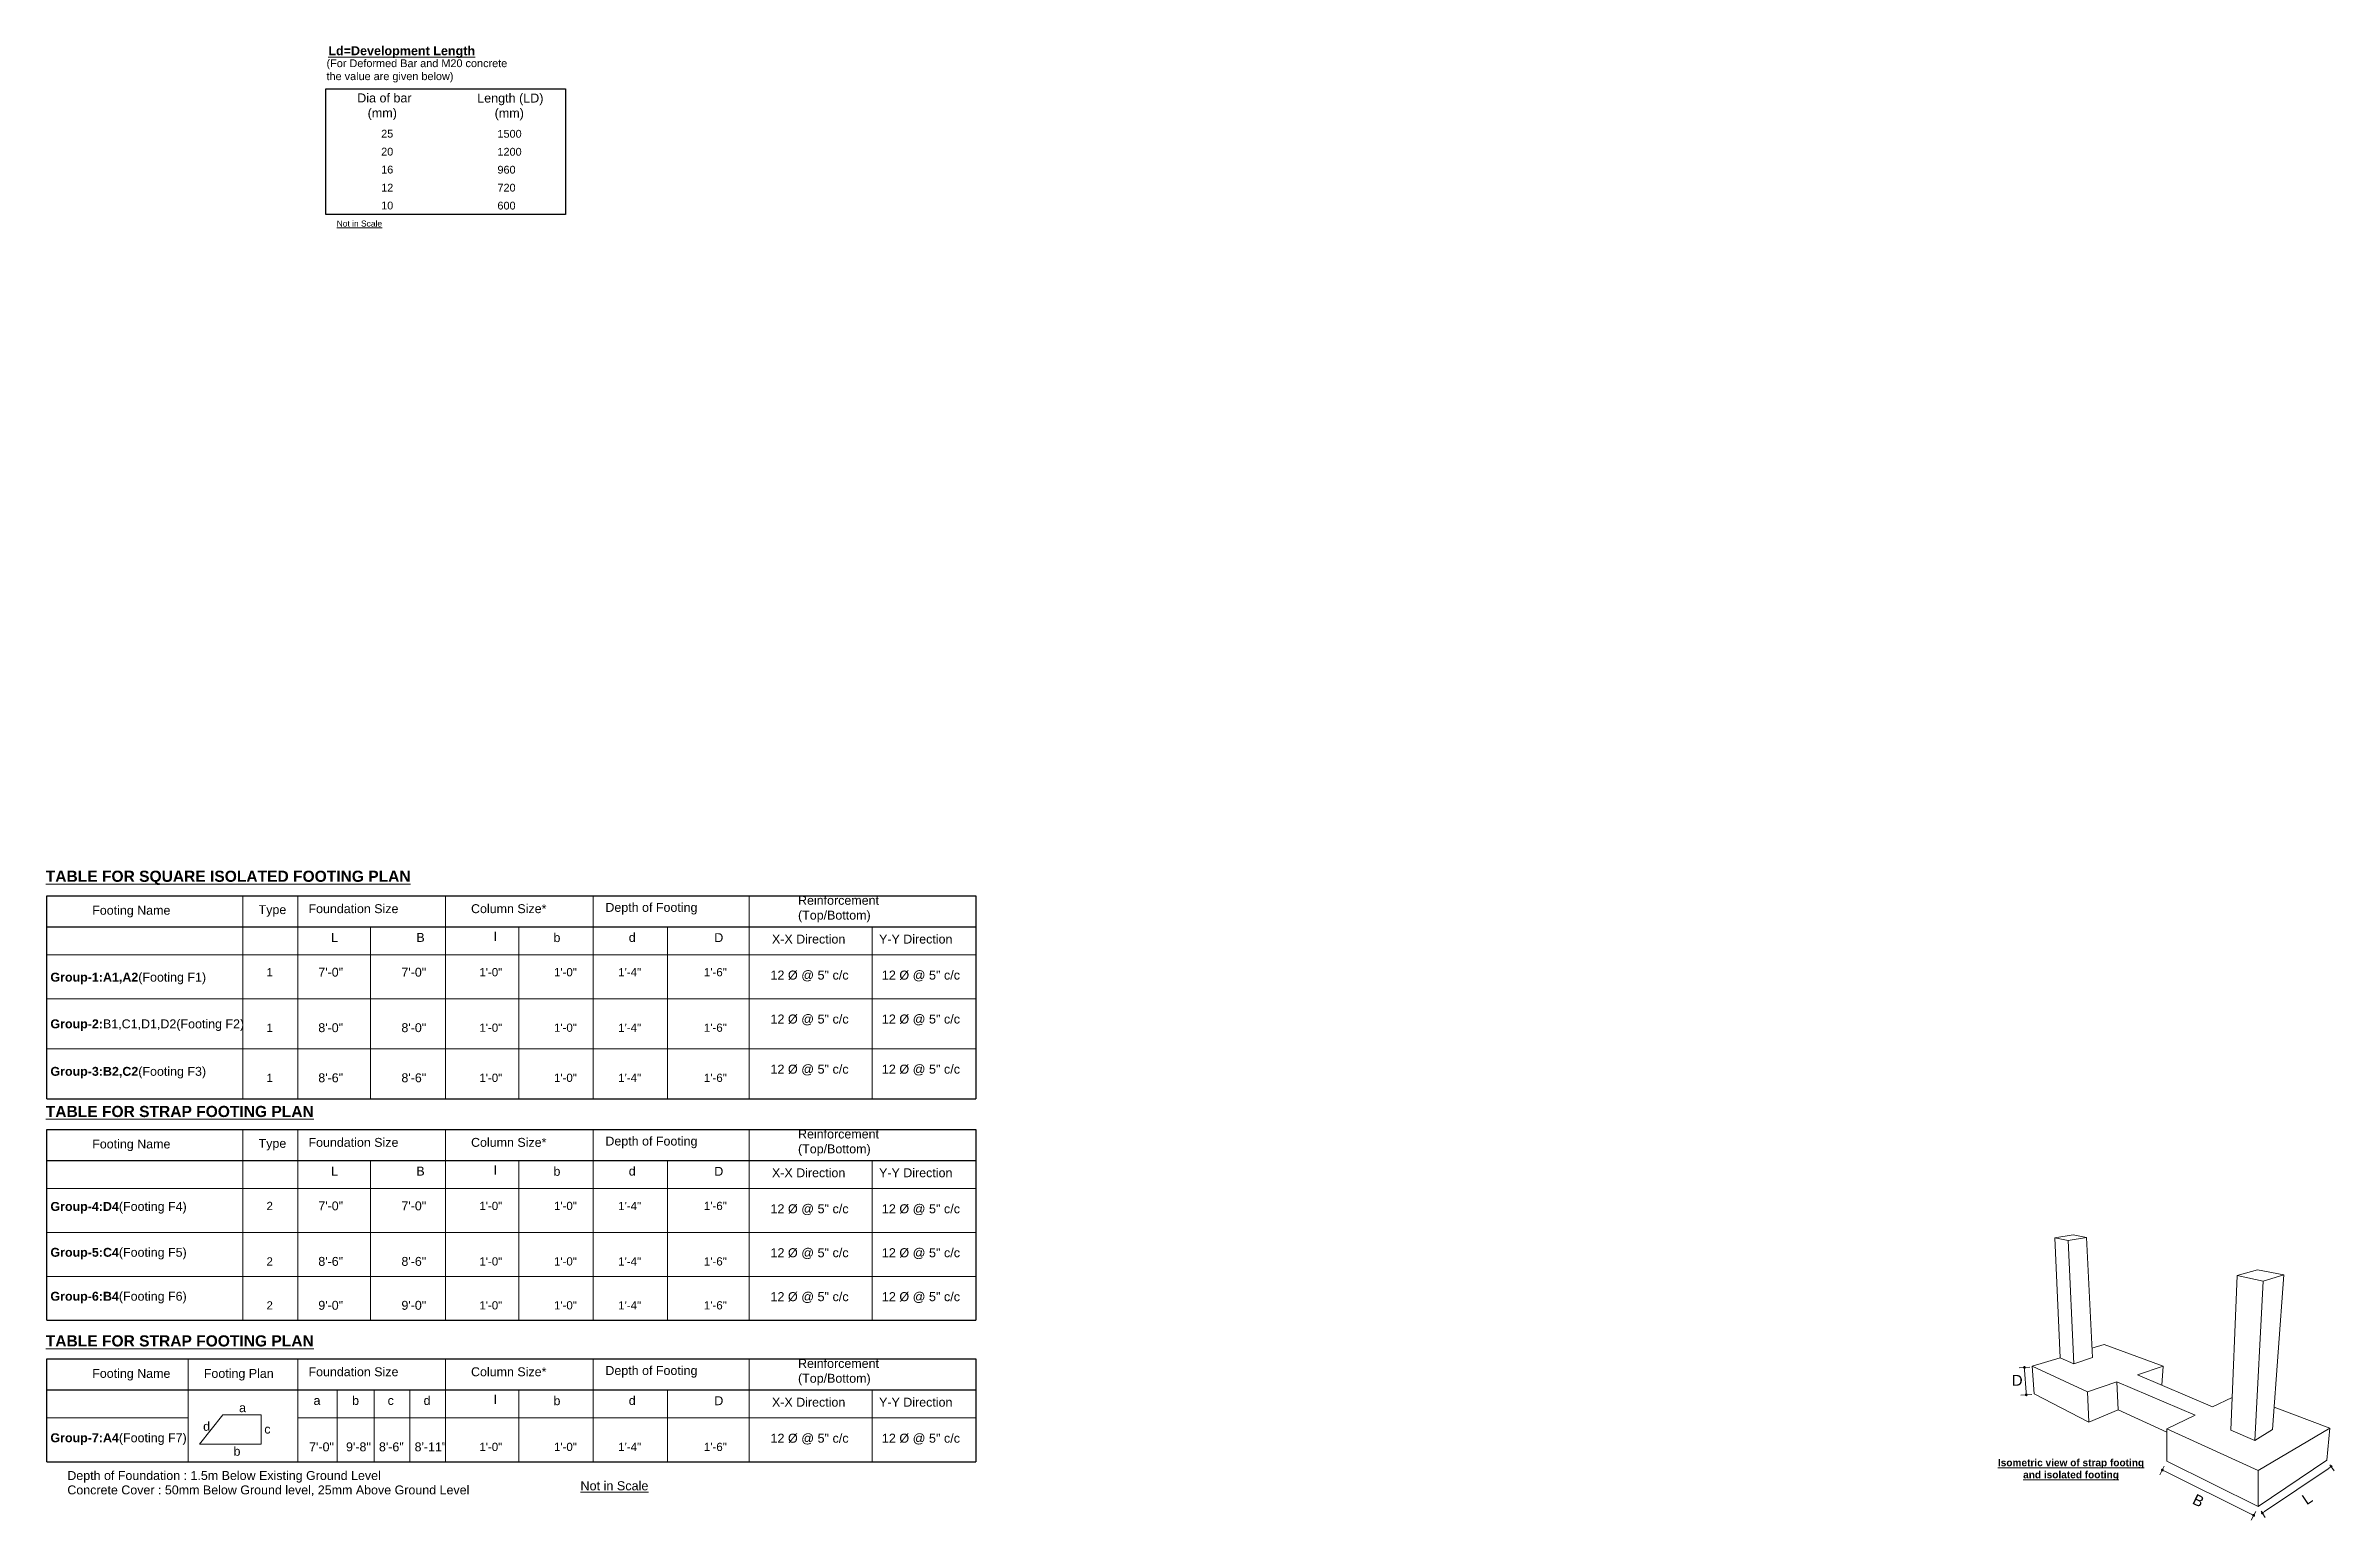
# Model space of a CAD drawing. Header units: inches. Extents: x 115570 to 265311, y 61168 to 314550.
# Drawn here: x 196061 to 197329, y 88262 to 89079 of the extents above; entities that cross this region are included whole.
import ezdxf

# ---------------------------------------------------------------- set-up
doc = ezdxf.new("R2010")
doc.units = ezdxf.units.IN
doc.header["$MEASUREMENT"] = 0
doc.layers.get('0').update_dxf_attribs({"lineweight": 25})
for name, color, linetype, lineweight in [('(edited 28 Aug)Admin Building_Umesh copy$0$Elevation-0.15', 172, 'Continuous', 20), ('0 dimension lines', 4, 'Continuous', 18), ('0 wall', 7, 'Continuous', 40), ('Elevation-0.3', 7, 'Continuous', 30), ('Text-0.2', 7, 'Continuous', 20), ('text1', 7, 'Continuous', 18)]:
    doc.layers.add(name, color=color, linetype=linetype, lineweight=lineweight)
doc.styles.add('arial', font='arial.ttf')
doc.styles.add('arial.', font='arial.ttf')
doc.dimstyles.new('d50_Text size double', dxfattribs={"dimscale": 0, "dimtxt": 6, "dimasz": 1.5, "dimexe": 3, "dimexo": 3, "dimgap": 1, "dimtad": 1, "dimdec": 0, "dimrnd": 0.25, "dimzin": 3, "dimdsep": 46, "dimlunit": 4, "dimtxsty": 'arial.', "dimblk": 'DOT', "dimcen": 4, "dimdle": 6, "dimclrd": 256, "dimclre": 256, "dimclrt": 7, "dimazin": 0, "dimtfac": 1, "dimtdec": 0, "dimtix": 1, "dimtmove": 2, "dimatfit": 3, "dimfxl": 3, "dimfxlon": 1, "dimtolj": 1, "dimtzin": 0, "dimlwd": -1, "dimlwe": -1, "dimarcsym": 0})

msp = doc.modelspace()

# ---------------------------------------------------------------- texts
at = {"layer": '0 dimension lines', "color": 7, "lineweight": 15, "insert": (197153.27, 88339.55), "char_height": 6, "attachment_point": 5, "rotation": 0.02219, "style": 'arial.'}
msp.add_mtext('\\A1;D', dxfattribs=at)
at = {"layer": 'Text-0.2', "transparency": 33554687, "attachment_point": 4, "style": 'arial'}
for s, insert, char_height, width in [('(For Deformed Bar and M20 concrete\\Pthe value are given below)', (196216.18, 89065.37), 4.3156, 106.0002), ('{\\fArial|b1|i0|c0|p34;\\L\\C7;Ld=Development Length}', (196217.19, 89075.79), 4.9795, 84.5486), ('\\pt600;Dia of bar\\P\\ptz;   (mm)', (196233.19, 89045.49), 4.9795, 30.2422), ('Length (LD)\\P     (mm)', (196299.7, 89045.43), 4.9795, 38.5534), ('25', (196246.47, 89030.55), 4.316, 5.0822), ('1500', (196310.93, 89030.49), 4.316, 5.0822), ('{\\fArial|b0|i0|c0|p34;20}', (196246.47, 89020.59), 4.3156, 5.0822), ('1200', (196310.93, 89020.53), 4.316, 5.0822), ('{\\fArial|b0|i0|c0|p34;16}', (196246.47, 89010.63), 4.3156, 5.0822), ('960', (196310.93, 89010.58), 4.316, 5.0822), ('{\\fArial|b0|i0|c0|p34;12}', (196246.47, 89000.67), 4.3156, 5.0822), ('{\\fArial|b0|i0|c0|p34;10}', (196246.47, 88990.72), 4.3156, 5.0822), ('720', (196310.93, 89000.62), 4.316, 5.0822), ('600', (196310.93, 88990.66), 4.316, 5.0822), ('{\\fArial|b1|i0|c0|p34;\\LTABLE FOR SQUARE ISOLATED FOOTING PLAN }', (196060.58, 88618.08), 6.1749, 380.4412), ('Footing Name', (196086.32, 88599.36), 4.9399, 64.765), ('Type', (196178.54, 88599.72), 4.94, 64.765), ('Foundation Size', (196206.19, 88600.96), 4.9399, 64.765), ('Column Size*', (196296.28, 88600.96), 4.9399, 64.765), ('Depth of Footing', (196370.76, 88600.96), 4.9399, 64.765), ('Reinforcement (Top/Bottom)', (196477.53, 88600.77), 4.9399, 76.0994), ('L ', (196218.7, 88585.05), 4.94, 64.765), ('B ', (196266, 88585.05), 4.94, 64.765), ('l ', (196308.98, 88585.6), 4.94, 64.765), ('b ', (196341.99, 88584.92), 4.94, 64.765), ('d ', (196383.72, 88585.03), 4.94, 64.765), ('D', (196431.13, 88584.94), 4.94, 64.765), ('X-X Direction', (196463.09, 88584.1), 4.9399, 64.765), ('Y-Y Direction', (196522.46, 88584.1), 4.9399, 64.765), ('{\\fArial|b1|i0|c0|p34;Group-1:A1,A2}(Footing F1)', (196063.16, 88562.29), 4.9399, 102.6133), ('1', (196182.93, 88565.76), 4.56, 3.7276), ('7\'-0"', (196211.63, 88565.76), 4.94, 14.4679), ('7\'-0"', (196257.7, 88565.76), 4.94, 14.4679), ('1\'-0"', (196300.91, 88565.76), 4.56, 9.3345), ('1\'-0"', (196342.25, 88565.76), 4.56, 9.3345), ('1\'-4"', (196377.87, 88565.76), 4.56, 21.6562), ('1\'-6"', (196425.37, 88565.76), 4.56, 12.1875), ('12 %%C @ 5" c/c ', (196462.24, 88563.68), 5, 48.3559), ('12 %%C @ 5" c/c ', (196523.99, 88563.68), 5, 48.3559), ('{\\fArial|b1|i0|c0|p34;Group-2:}B1,C1,D1,D2(Footing F2)', (196063.16, 88536.41), 4.9399, 108.9053), ('1', (196182.93, 88534.99), 4.56, 3.7276), ('8\'-0"', (196211.63, 88534.99), 4.94, 14.4679), ('8\'-0"', (196257.7, 88534.99), 4.94, 14.4679), ('1\'-0"', (196300.91, 88534.99), 4.56, 9.3345), ('1\'-0"', (196342.25, 88534.99), 4.56, 9.3345), ('1\'-4"', (196377.87, 88534.99), 4.56, 21.6562), ('1\'-6"', (196425.37, 88534.99), 4.56, 12.1875), ('12 %%C @ 5" c/c ', (196462.24, 88539.32), 5, 48.3559), ('12 %%C @ 5" c/c ', (196523.99, 88539.32), 5, 48.3559), ('{\\fArial|b1|i0|c0|p34;Group-3:B2,C2}(Footing F3)', (196063.16, 88510.08), 4.9399, 102.6133), ('12 %%C @ 5" c/c ', (196462.24, 88511.54), 5, 48.3559), ('12 %%C @ 5" c/c ', (196523.99, 88511.54), 5, 48.3559), ('1', (196182.93, 88507.21), 4.56, 3.7276), ('8\'-6"', (196211.63, 88507.21), 4.94, 14.4679), ('8\'-6"', (196257.7, 88507.21), 4.94, 14.4679), ('1\'-0"', (196300.91, 88507.21), 4.56, 9.3345), ('1\'-0"', (196342.25, 88507.21), 4.56, 9.3345), ('1\'-4"', (196377.87, 88507.21), 4.56, 21.6562), ('1\'-6"', (196425.37, 88507.21), 4.56, 12.1875), ('{\\fArial|b1|i0|c0|p34;\\LTABLE FOR STRAP FOOTING PLAN }', (196060.58, 88488.54), 6.1749, 380.4412), ('Footing Name', (196086.32, 88469.82), 4.9399, 64.765), ('Type', (196178.54, 88470.18), 4.94, 64.765), ('Foundation Size', (196206.19, 88471.42), 4.9399, 64.765), ('Column Size*', (196296.28, 88471.42), 4.9399, 64.765), ('Depth of Footing', (196370.76, 88471.42), 4.9399, 64.765), ('Reinforcement (Top/Bottom)', (196477.53, 88471.23), 4.9399, 76.0994), ('L ', (196218.7, 88455.51), 4.94, 64.765), ('B ', (196266, 88455.51), 4.94, 64.765), ('l ', (196308.98, 88456.05), 4.94, 64.765), ('b ', (196341.99, 88455.38), 4.94, 64.765), ('d ', (196383.72, 88455.48), 4.94, 64.765), ('D', (196431.13, 88455.4), 4.94, 64.765), ('X-X Direction', (196463.09, 88454.56), 4.9399, 64.765), ('Y-Y Direction', (196522.46, 88454.56), 4.9399, 64.765), ('{\\fArial|b1|i0|c0|p34;Group-4:D4}(Footing F4)', (196063.16, 88435.19), 4.9399, 102.6133), ('7\'-0"', (196211.63, 88436.21), 4.94, 14.4679), ('7\'-0"', (196257.7, 88436.21), 4.94, 14.4679), ('1\'-0"', (196300.91, 88436.21), 4.56, 9.3345), ('1\'-0"', (196342.25, 88436.21), 4.56, 9.3345), ('1\'-4"', (196377.87, 88436.21), 4.56, 21.6562), ('1\'-6"', (196425.37, 88436.21), 4.56, 12.1875), ('12 %%C @ 5" c/c ', (196462.24, 88434.14), 5, 48.3559), ('12 %%C @ 5" c/c ', (196523.99, 88434.14), 5, 48.3559), ('{\\fArial|b1|i0|c0|p34;Group-5:C4}(Footing F5)', (196063.16, 88409.77), 4.9399, 102.6133), ('12 %%C @ 5" c/c ', (196462.24, 88409.78), 5, 48.3559), ('12 %%C @ 5" c/c ', (196523.99, 88409.78), 5, 48.3559), ('2', (196182.93, 88405.45), 4.56, 3.7276), ('8\'-6"', (196211.63, 88405.45), 4.94, 14.4679), ('8\'-6"', (196257.7, 88405.45), 4.94, 14.4679), ('1\'-0"', (196300.91, 88405.45), 4.56, 9.3345), ('1\'-0"', (196342.25, 88405.45), 4.56, 9.3345), ('1\'-4"', (196377.87, 88405.45), 4.56, 21.6562), ('1\'-6"', (196425.37, 88405.45), 4.56, 12.1875), ('{\\fArial|b1|i0|c0|p34;Group-6:B4}(Footing F6)', (196063.16, 88385.42), 4.9399, 102.6133), ('9\'-0"', (196211.63, 88381.1), 4.94, 14.4679), ('9\'-0"', (196257.7, 88381.1), 4.94, 14.4679), ('12 %%C @ 5" c/c ', (196462.24, 88385.43), 5, 48.3559), ('12 %%C @ 5" c/c ', (196523.99, 88385.43), 5, 48.3559), ('2', (196182.93, 88381.1), 4.56, 3.7276), ('1\'-0"', (196300.91, 88381.1), 4.56, 9.3345), ('1\'-0"', (196342.25, 88381.1), 4.56, 9.3345), ('1\'-4"', (196377.87, 88381.1), 4.56, 21.6562), ('1\'-6"', (196425.37, 88381.1), 4.56, 12.1875), ('{\\fArial|b1|i0|c0|p34;\\LTABLE FOR STRAP FOOTING PLAN }', (196060.58, 88361.37), 6.1749, 380.4412), ('Footing Name', (196086.32, 88342.65), 4.9399, 64.765), ('Footing Plan', (196148.18, 88342.65), 4.9399, 64.765), ('Foundation Size', (196206.19, 88344.26), 4.9399, 64.765), ('Column Size*', (196296.28, 88344.26), 4.9399, 64.765), ('Depth of Footing', (196370.76, 88344.26), 4.9399, 64.765), ('Reinforcement (Top/Bottom)', (196477.53, 88344.06), 4.9399, 76.0994), ('a', (196167.71, 88324.35), 4.94, 5.4809), ('a', (196209.01, 88328.34), 4.94, 5.4809), ('b', (196230.4, 88328.34), 4.94, 5.4809), ('c', (196250.06, 88328.34), 4.94, 3.9758), ('d ', (196269.99, 88328.34), 4.94, 3.3175), ('l ', (196308.98, 88328.89), 4.94, 64.765), ('b ', (196341.99, 88328.21), 4.94, 64.765), ('d ', (196383.72, 88328.32), 4.94, 64.765), ('D', (196431.13, 88328.24), 4.94, 64.765), ('X-X Direction', (196463.09, 88327.39), 4.9399, 64.765), ('Y-Y Direction', (196522.46, 88327.39), 4.9399, 64.765), ('{\\fArial|b1|i0|c0|p34;Group-7:A4}(Footing F7)', (196063.16, 88306.96), 4.9399, 102.6133), ('d ', (196147.81, 88314.03), 4.94, 3.3175), ('c', (196181.7, 88312.48), 4.94, 3.9758), ('12 %%C @ 5" c/c ', (196462.24, 88306.97), 5, 48.3559), ('12 %%C @ 5" c/c ', (196523.99, 88306.97), 5, 48.3559), ('b', (196164.65, 88300.2), 4.94, 5.4809), ('7\'-0"', (196206.56, 88302.64), 4.94, 14.4679), ('9\'-8"', (196227.01, 88302.64), 4.94, 14.4679), ('8\'-6"', (196245.25, 88302.64), 4.94, 14.4679), ('8\'-11"', (196265, 88302.64), 4.94, 14.4679), ('1\'-0"', (196300.91, 88302.64), 4.56, 9.3345), ('1\'-0"', (196342.25, 88302.64), 4.56, 9.3345), ('1\'-4"', (196377.87, 88302.64), 4.56, 21.6562), ('1\'-6"', (196425.37, 88302.64), 4.56, 12.1875), ('Depth of Foundation : 1.5m Below Existing Ground Level', (196072.53, 88286.05), 4.9399, 218.9791), ('Concrete Cover : 50mm Below Ground level, 25mm Above Ground Level', (196072.53, 88278.35), 4.9399, 224.4971)]:
    msp.add_mtext(s, dxfattribs=dict(at, insert=insert, char_height=char_height, width=width))
at = {"layer": 'Text-0.2', "transparency": 33554687, "insert": (196182.93, 88436.21), "char_height": 4.56, "attachment_point": 4, "style": 'arial'}
msp.add_mtext('2', dxfattribs=at)
at = {"layer": 'text1', "transparency": 33554687, "attachment_point": 2, "style": 'arial'}
for s, insert, char_height, width in [('\\A1;{\\LNot in Scale}', (196234.41, 88982.44), 3.3415, 194.4615), ('{\\fArial|b1|i0|c0|p34;\\LIsometric view of strap footing and isolated footing}', (197183.11, 88295.93), 4, 87.9043), ('\\A1;{\\LNot in Scale}', (196375.77, 88283.61), 5, 194.4615)]:
    msp.add_mtext(s, dxfattribs=dict(at, insert=insert, char_height=char_height, width=width))

# ---------------------------------------------------------------- blocks, each defined once
blk = doc.blocks.new('_Dot')
at = {"color": 0, "linetype": 'ByBlock', "lineweight": -2}
blk.add_line((-0.5, 0), (-1, 0), dxfattribs=at)
at = {"color": 0, "linetype": 'ByBlock', "const_width": 0.5}
blk.add_lwpolyline([(-0.25, 0, 1), (0.25, 0, 1)], format="xyb", close=True, dxfattribs=at)
blk = doc.blocks.new('*D1161')
at = {"layer": '0 dimension lines', "transparency": 16777216}
for p, q in [((197290.4, 88266.9), (197326.1, 88290.9)), ((197326.6, 88292.8), (197329, 88289.3)), ((197288.5, 88267.1), (197290.8, 88263.6))]:
    blk.add_line(p, q, dxfattribs=at)
at = {"layer": 'Defpoints', "color": 0, "transparency": 16777216}
for p in [(197324.9, 88295.3), (197327.3, 88291.8), (197286.8, 88269.6)]:
    blk.add_point(p, dxfattribs=at)
at = {"layer": '0 dimension lines', "transparency": 16777216, "xscale": 1.5, "yscale": 1.5, "zscale": 1.5}
for p, rotation in [((197327.3, 88291.8), 33.98826710989915), ((197289.2, 88266), 213.9882671098992)]:
    blk.add_blockref('_Dot', p, dxfattribs=dict(at, rotation=rotation))
at = {"layer": '0 dimension lines', "color": 7, "lineweight": 15, "transparency": 16777216, "insert": (197314, 88274), "char_height": 6, "attachment_point": 5, "rotation": 33.9883, "style": 'arial.'}
blk.add_mtext('\\A1;L', dxfattribs=at)
blk = doc.blocks.new('*D1162')
at = {"layer": '0 dimension lines', "transparency": 16777216}
for p, q in [((197234.8, 88292), (197232.4, 88287.1)), ((197283, 88265.4), (197235.1, 88289.2)), ((197285.5, 88266.9), (197283, 88262))]:
    blk.add_line(p, q, dxfattribs=at)
at = {"layer": 'Defpoints', "color": 0, "transparency": 16777216}
for p in [(197233.7, 88289.8), (197236.1, 88294.7), (197286.8, 88269.6)]:
    blk.add_point(p, dxfattribs=at)
at = {"layer": '0 dimension lines', "transparency": 16777216, "xscale": 1.5, "yscale": 1.5, "zscale": 1.5}
for p, rotation in [((197233.7, 88289.8), 153.601237947803), ((197284.4, 88264.7), 333.601237947803)]:
    blk.add_blockref('_Dot', p, dxfattribs=dict(at, rotation=rotation))
at = {"layer": '0 dimension lines', "color": 7, "lineweight": 15, "transparency": 16777216, "insert": (197253.7, 88272.9), "char_height": 6, "attachment_point": 5, "rotation": 333.6012, "style": 'arial.'}
blk.add_mtext('\\A1;B', dxfattribs=at)

# ---------------------------------------------------------------- dimensions: what is measured, and where the dimension line sits
at = {"layer": '0 dimension lines', "lineweight": 15}
for base, p2, angle, text, picture, middle in [((197327.32, 88291.76), (197324.95, 88295.28), 33.98827, 'L', '*D1161', (197314, 88274.04)), ((197233.73, 88289.83), (197236.15, 88294.7), 153.60124, 'B', '*D1162', (197253.68, 88272.91))]:
    dim = msp.add_linear_dim(base=base, p1=(197286.8, 88269.56), p2=p2, angle=angle, text=text, dimstyle='d50_Text size double', override={"dimscale": 1}, dxfattribs=at)
    dim.commit()
    dim.dimension.update_dxf_attribs({"geometry": picture, "text_midpoint": middle, "dimtype": 161})

# ---------------------------------------------------------------- linework, layer by layer
at = {"layer": '(edited 28 Aug)Admin Building_Umesh copy$0$Elevation-0.15', "transparency": 33554687}
for p, q in [((196169.78, 88608.09), (196169.78, 88495.51)), ((196200.35, 88608.09), (196200.35, 88495.51)), ((196282.21, 88608.09), (196282.21, 88495.51)), ((196364.06, 88608.09), (196364.06, 88495.51)), ((196450.53, 88608.09), (196450.53, 88495.51)), ((196240.6, 88590.97), (196240.6, 88495.51)), ((196322.79, 88590.97), (196322.79, 88495.51)), ((196405.23, 88590.97), (196405.23, 88495.51)), ((196518.66, 88590.97), (196518.66, 88495.51)), ((196061.08, 88575.45), (196576.15, 88575.45)), ((196061.08, 88551.09), (196576.15, 88551.09)), ((196061.08, 88523.3), (196576.15, 88523.3)), ((196169.78, 88478.55), (196169.78, 88372.83)), ((196200.35, 88478.55), (196200.35, 88372.83)), ((196282.21, 88478.55), (196282.21, 88372.83)), ((196364.06, 88478.55), (196364.06, 88372.83)), ((196450.53, 88478.55), (196450.53, 88372.83)), ((196240.6, 88461.43), (196240.6, 88372.83)), ((196322.79, 88461.43), (196322.79, 88372.83)), ((196405.23, 88461.43), (196405.23, 88372.83)), ((196518.66, 88461.43), (196518.66, 88372.83)), ((196061.08, 88445.9), (196576.15, 88445.9)), ((196061.08, 88421.55), (196576.15, 88421.55)), ((196061.08, 88397.19), (196576.15, 88397.19)), ((196139.59, 88351.38), (196139.59, 88294.38)), ((196200.35, 88351.38), (196200.35, 88294.38)), ((196282.21, 88351.38), (196282.21, 88294.38)), ((196364.06, 88351.38), (196364.06, 88294.38)), ((196450.53, 88351.38), (196450.53, 88294.38)), ((196222.11, 88334.26), (196222.11, 88294.38)), ((196242.56, 88334.26), (196242.56, 88294.38)), ((196262.37, 88334.26), (196262.37, 88294.38)), ((196322.79, 88334.26), (196322.79, 88294.38)), ((196405.23, 88334.26), (196405.23, 88294.38)), ((196518.66, 88334.26), (196518.66, 88294.38)), ((196061.08, 88318.74), (196139.59, 88318.74)), ((196200.35, 88318.74), (196576.15, 88318.74))]:
    msp.add_line(p, q, dxfattribs=at)
at = {"layer": '0 dimension lines'}
for p, q in [((197160.29, 88346.92), (197154.31, 88346.52)), ((197157.4, 88345.22), (197158.22, 88333.01)), ((197161.31, 88331.71), (197155.33, 88331.31))]:
    msp.add_line(p, q, dxfattribs=at)
at = {"layer": '0 wall', "color": 1, "lineweight": 15}
for p, q in [((197174.05, 88418.45), (197184.35, 88420.16)), ((197181.44, 88417.13), (197174.05, 88418.45)), ((197174.05, 88418.45), (197177.04, 88352.02)), ((197191.74, 88418.77), (197181.44, 88417.13)), ((197181.44, 88417.13), (197184.74, 88348.77)), ((197184.35, 88420.16), (197191.74, 88418.77)), ((197191.74, 88418.77), (197194.94, 88352.28)), ((197184.74, 88348.77), (197177.04, 88352.02)), ((197184.74, 88348.77), (197194.94, 88352.28))]:
    msp.add_line(p, q, dxfattribs=at)
at = {"layer": '0 wall', "color": 2, "lineweight": 15}
for p, q in [((197275.23, 88397.72), (197271.75, 88311.9)), ((197275.23, 88397.72), (197286.45, 88400.87)), ((197289.6, 88394.56), (197275.23, 88397.72)), ((197286.45, 88400.87), (197300.99, 88398.07)), ((197300.99, 88398.07), (197289.6, 88394.56)), ((197294.83, 88312.33), (197300.99, 88398.07)), ((197289.6, 88394.56), (197285.05, 88306.11)), ((197271.75, 88311.9), (197285.05, 88306.11)), ((197285.05, 88306.11), (197294.83, 88312.33))]:
    msp.add_line(p, q, dxfattribs=at)
at = {"layer": '0 wall', "lineweight": 15}
for p, q in [((197201.43, 88359.45), (197194.7, 88357.4)), ((197234.23, 88347.39), (197201.43, 88359.45)), ((197177.04, 88352.02), (197161.6, 88347.32)), ((197161.6, 88347.32), (197162.62, 88332.12)), ((197192.28, 88333.19), (197161.6, 88347.32)), ((197219.9, 88342.54), (197234.23, 88347.39)), ((197234.23, 88347.39), (197233.39, 88336.78)), ((197192.28, 88333.19), (197208.55, 88338.7)), ((197192.97, 88316.44), (197192.28, 88333.19)), ((196145.76, 88304.16), (196158.71, 88320.4)), ((196158.71, 88320.4), (196180.01, 88320.4)), ((196180.01, 88320.4), (196180.01, 88304.16)), ((197162.62, 88332.12), (197192.97, 88316.44)), ((197209.29, 88323.23), (197192.97, 88316.44)), ((197251.87, 88320.19), (197236.15, 88312.68)), ((197272.49, 88330.04), (197261.47, 88324.78)), ((197326.62, 88313.03), (197295.72, 88324.7)), ((197236.15, 88312.68), (197236.15, 88294.7)), ((197286.8, 88289.64), (197236.15, 88312.68)), ((197286.8, 88289.64), (197326.62, 88313.03)), ((197326.62, 88313.03), (197324.95, 88295.28)), ((196180.01, 88304.16), (196145.76, 88304.16)), ((197324.95, 88295.28), (197286.8, 88269.56)), ((197236.15, 88294.7), (197286.8, 88269.56)), ((197286.8, 88269.56), (197286.8, 88289.64))]:
    msp.add_line(p, q, dxfattribs=at)
at = {"layer": '0 wall', "color": 3, "lineweight": 15}
for p, q in [((197251.87, 88320.19), (197208.55, 88338.7)), ((197208.55, 88338.7), (197209.29, 88323.23)), ((197261.47, 88324.78), (197219.9, 88342.54)), ((197209.29, 88323.23), (197236.15, 88310.75))]:
    msp.add_line(p, q, dxfattribs=at)
at = {"layer": 'Elevation-0.3', "ltscale": 1000, "transparency": 33554687}
for p, q in [((196061.08, 88495.51), (196061.08, 88608.09)), ((196061.08, 88608.09), (196576.15, 88608.09)), ((196576.15, 88608.09), (196576.15, 88495.51)), ((196061.08, 88590.97), (196576.15, 88590.97)), ((196061.08, 88495.51), (196576.15, 88495.51)), ((196061.08, 88372.83), (196061.08, 88478.55)), ((196061.08, 88478.55), (196576.15, 88478.55)), ((196576.15, 88478.55), (196576.15, 88372.83)), ((196061.08, 88461.43), (196576.15, 88461.43)), ((196061.08, 88372.83), (196576.15, 88372.83)), ((196061.08, 88294.38), (196061.08, 88351.38)), ((196061.08, 88351.38), (196576.15, 88351.38)), ((196576.15, 88351.38), (196576.15, 88294.38)), ((196061.08, 88334.26), (196576.15, 88334.26)), ((196061.08, 88294.38), (196576.15, 88294.38))]:
    msp.add_line(p, q, dxfattribs=at)
msp.add_lwpolyline([(196215.78, 89055.45), (196348.57, 89055.45), (196348.57, 88985.74), (196215.78, 88985.74), (196215.78, 89055.45)], dxfattribs=at)

# ---------------------------------------------------------------- block references
at = {"layer": '0 dimension lines', "xscale": 1.5, "yscale": 1.5, "zscale": 1.5}
for p, rotation in [((197157.3, 88346.72), 93.84351079561988), ((197158.32, 88331.51), 273.8435107956199)]:
    msp.add_blockref('_Dot', p, dxfattribs=dict(at, rotation=rotation))

msp.set_redraw_order([(e.dxf.handle, doc.entitydb.next_handle()) for e in msp.query("TEXT MTEXT ATTDEF DIMENSION ARC_DIMENSION")])  # texts and dimensions are drawn at this point

doc.saveas('drawing.dxf')
